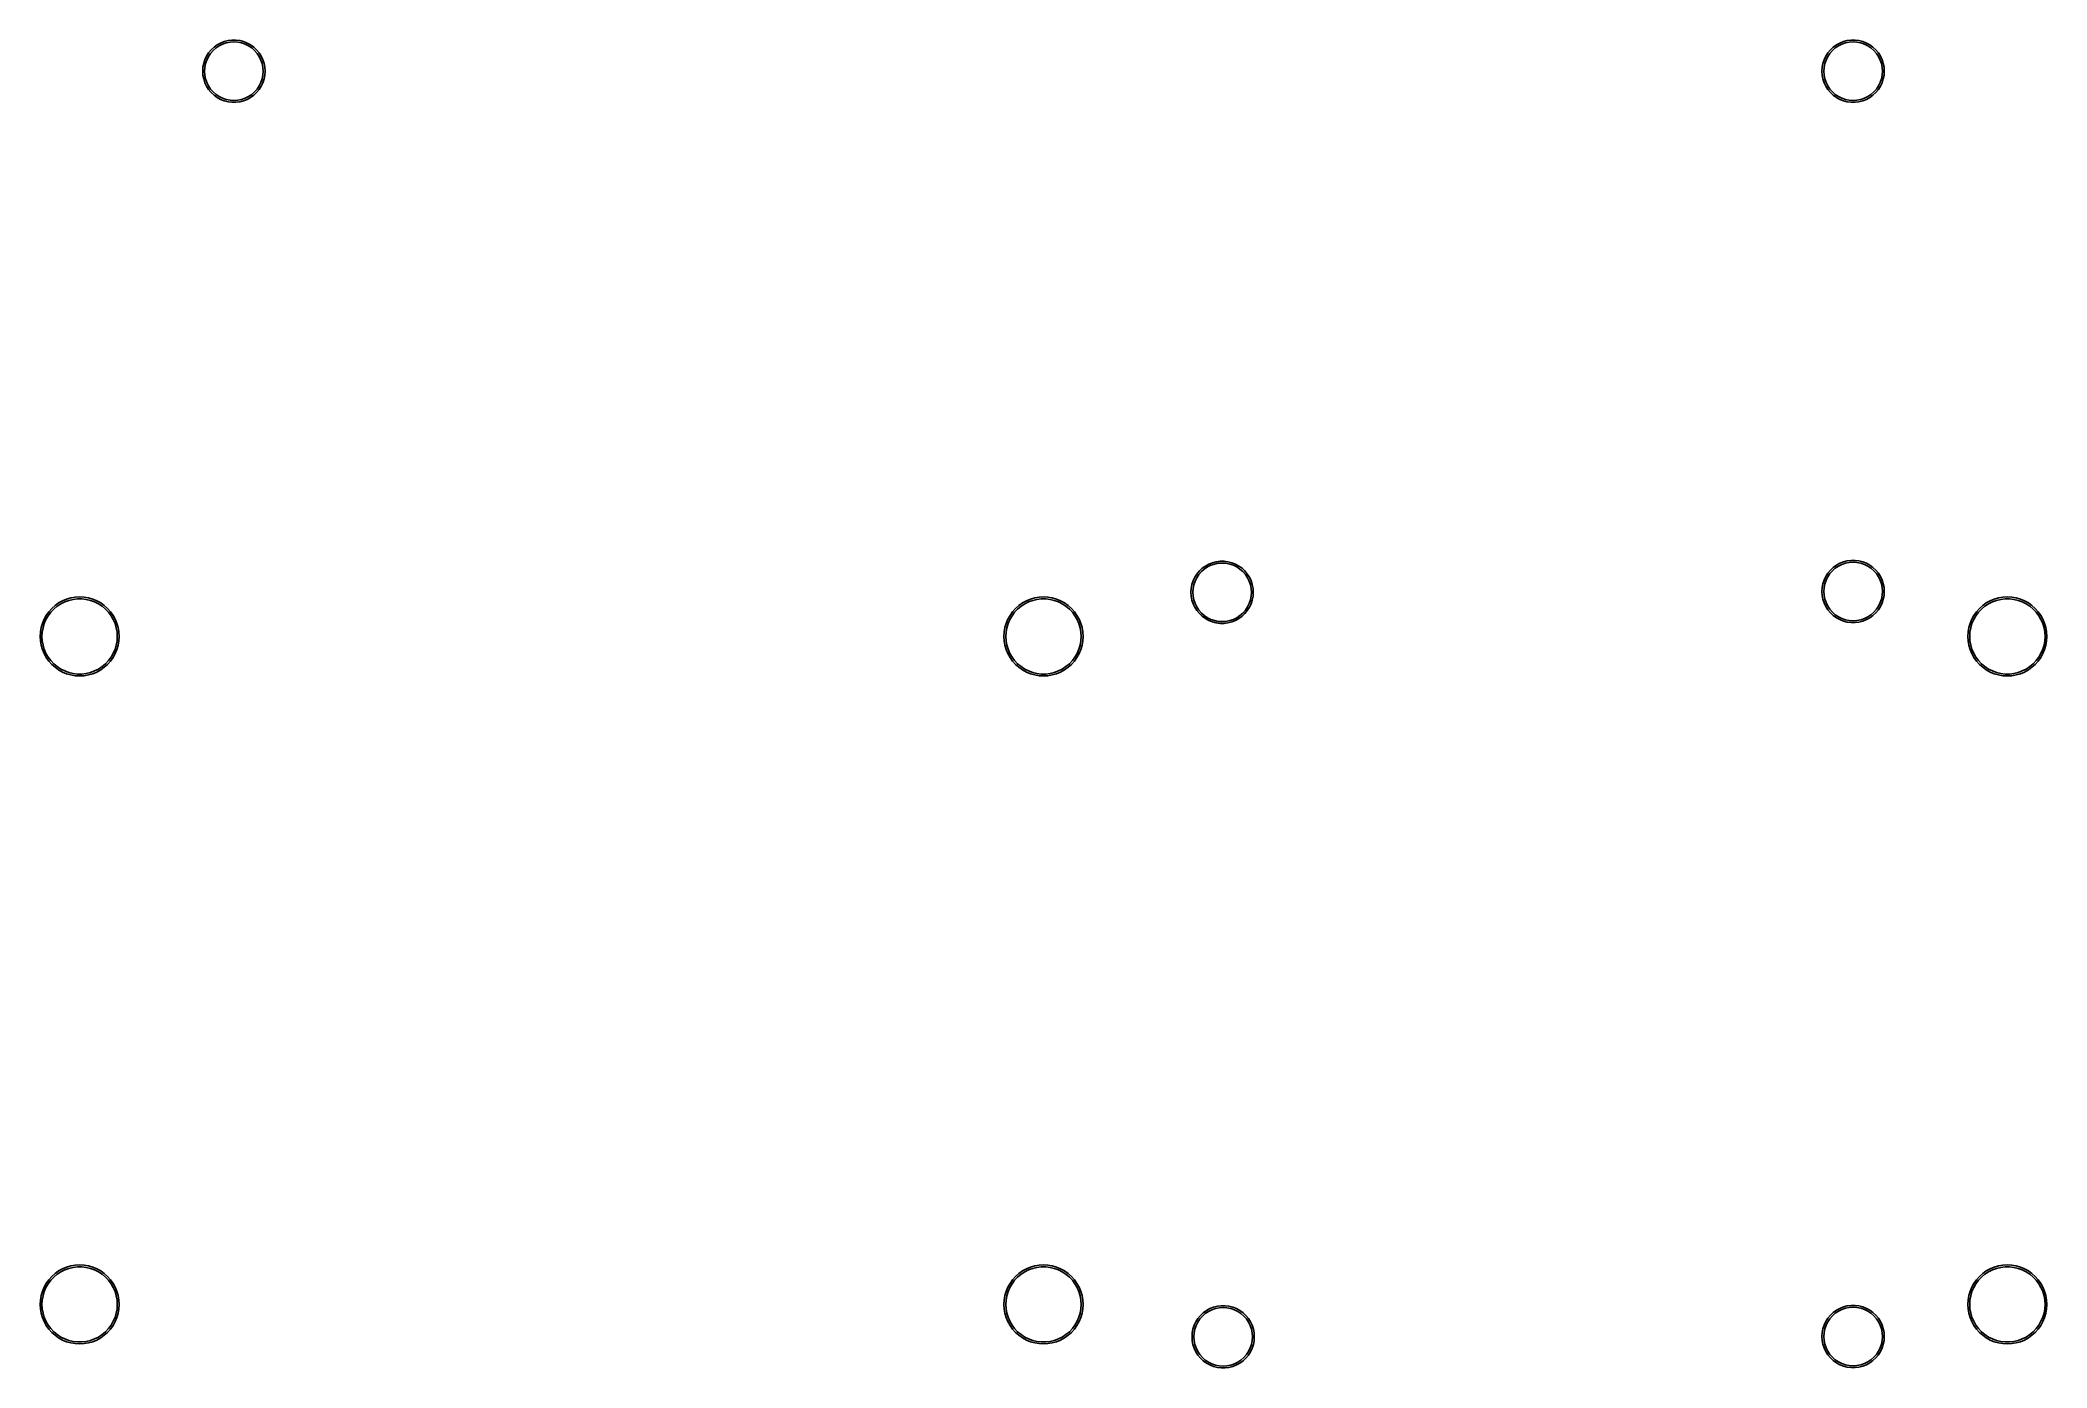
# Model space of a CAD drawing. Extents: x 1.06 to 7.21, y -4.88 to -0.81.
import ezdxf

# ---------------------------------------------------------------- set-up
doc = ezdxf.new("R2010")
doc.units = 0
doc.header["$MEASUREMENT"] = 0
doc.layers.add('BLACK', color=7, linetype='CONTINUOUS')

msp = doc.modelspace()

# ---------------------------------------------------------------- linework, layer by layer
at = {"layer": 'BLACK', "linetype": 'CONTINUOUS'}
for p, q in [((1.5648, -0.8704), (1.5699, -0.8595)), ((1.5699, -0.8595), (1.5763, -0.8494)), ((1.5758, -0.8606), (1.5706, -0.8712)), ((1.5823, -0.8509), (1.5758, -0.8606)), ((1.5763, -0.8494), (1.5839, -0.8402)), ((1.5901, -0.842), (1.5823, -0.8509)), ((1.5839, -0.8402), (1.5927, -0.8319)), ((1.5989, -0.8343), (1.5901, -0.842)), ((1.5927, -0.8319), (1.6024, -0.8249)), ((1.6087, -0.8278), (1.5989, -0.8343)), ((1.6024, -0.8249), (1.6129, -0.8191)), ((1.6192, -0.8226), (1.6087, -0.8278)), ((1.6129, -0.8191), (1.624, -0.8147)), ((1.6303, -0.8188), (1.6192, -0.8226)), ((1.624, -0.8147), (1.6357, -0.8117)), ((1.6418, -0.8165), (1.6303, -0.8188)), ((1.6357, -0.8117), (1.6475, -0.8102)), ((1.6535, -0.8158), (1.6418, -0.8165)), ((1.6475, -0.8102), (1.6595, -0.8102)), ((1.6653, -0.8165), (1.6535, -0.8158)), ((1.6595, -0.8102), (1.6714, -0.8117)), ((1.6768, -0.8188), (1.6653, -0.8165)), ((1.6714, -0.8117), (1.683, -0.8147)), ((1.6879, -0.8226), (1.6768, -0.8188)), ((1.683, -0.8147), (1.6942, -0.8191)), ((1.6984, -0.8278), (1.6879, -0.8226)), ((1.6942, -0.8191), (1.7047, -0.8249)), ((1.7082, -0.8343), (1.6984, -0.8278)), ((1.7047, -0.8249), (1.7144, -0.8319)), ((1.717, -0.842), (1.7082, -0.8343)), ((1.7144, -0.8319), (1.7231, -0.8402)), ((1.7248, -0.8509), (1.717, -0.842)), ((1.7231, -0.8402), (1.7308, -0.8494)), ((1.7313, -0.8606), (1.7248, -0.8509)), ((1.7308, -0.8494), (1.7372, -0.8595)), ((1.7365, -0.8712), (1.7313, -0.8606)), ((1.7372, -0.8595), (1.7423, -0.8704)), ((6.5254, -0.8704), (6.5305, -0.8595)), ((6.5305, -0.8595), (6.5369, -0.8494)), ((6.5364, -0.8606), (6.5312, -0.8712)), ((6.543, -0.8509), (6.5364, -0.8606)), ((6.5369, -0.8494), (6.5446, -0.8402)), ((6.5507, -0.842), (6.543, -0.8509)), ((6.5446, -0.8402), (6.5533, -0.8319)), ((6.5595, -0.8343), (6.5507, -0.842)), ((6.5533, -0.8319), (6.563, -0.8249)), ((6.5693, -0.8278), (6.5595, -0.8343)), ((6.563, -0.8249), (6.5735, -0.8191)), ((6.5798, -0.8226), (6.5693, -0.8278)), ((6.5735, -0.8191), (6.5847, -0.8147)), ((6.5909, -0.8188), (6.5798, -0.8226)), ((6.5847, -0.8147), (6.5963, -0.8117)), ((6.6025, -0.8165), (6.5909, -0.8188)), ((6.5963, -0.8117), (6.6082, -0.8102)), ((6.6142, -0.8158), (6.6025, -0.8165)), ((6.6082, -0.8102), (6.6202, -0.8102)), ((6.6259, -0.8165), (6.6142, -0.8158)), ((6.6202, -0.8102), (6.6321, -0.8117)), ((6.6374, -0.8188), (6.6259, -0.8165)), ((6.6321, -0.8117), (6.6437, -0.8147)), ((6.6485, -0.8226), (6.6374, -0.8188)), ((6.6437, -0.8147), (6.6548, -0.8191)), ((6.6591, -0.8278), (6.6485, -0.8226)), ((6.6548, -0.8191), (6.6653, -0.8249)), ((6.6688, -0.8343), (6.6591, -0.8278)), ((6.6653, -0.8249), (6.675, -0.8319)), ((6.6776, -0.842), (6.6688, -0.8343)), ((6.675, -0.8319), (6.6838, -0.8402)), ((6.6854, -0.8509), (6.6776, -0.842)), ((6.6838, -0.8402), (6.6914, -0.8494)), ((6.6919, -0.8606), (6.6854, -0.8509)), ((6.6914, -0.8494), (6.6978, -0.8595)), ((6.6971, -0.8712), (6.6919, -0.8606)), ((6.6978, -0.8595), (6.7029, -0.8704)), ((1.5581, -0.9055), (1.5588, -0.8935)), ((1.5588, -0.9175), (1.5581, -0.9055)), ((1.5588, -0.8935), (1.5611, -0.8818)), ((1.5611, -0.9293), (1.5588, -0.9175)), ((1.5611, -0.8818), (1.5648, -0.8704)), ((1.5646, -0.8938), (1.5638, -0.9055)), ((1.5638, -0.9055), (1.5646, -0.9172)), ((1.5668, -0.8823), (1.5646, -0.8938)), ((1.5646, -0.9172), (1.5668, -0.9287)), ((1.5706, -0.8712), (1.5668, -0.8823)), ((1.7402, -0.8823), (1.7365, -0.8712)), ((1.7425, -0.8938), (1.7402, -0.8823)), ((1.7402, -0.9287), (1.7425, -0.9172)), ((1.7423, -0.8704), (1.746, -0.8818)), ((1.7433, -0.9055), (1.7425, -0.8938)), ((1.7425, -0.9172), (1.7433, -0.9055)), ((1.746, -0.8818), (1.7483, -0.8935)), ((1.7483, -0.9175), (1.746, -0.9293)), ((1.7483, -0.8935), (1.749, -0.9055)), ((1.749, -0.9055), (1.7483, -0.9175)), ((6.5187, -0.9055), (6.5195, -0.8935)), ((6.5195, -0.9175), (6.5187, -0.9055)), ((6.5195, -0.8935), (6.5217, -0.8818)), ((6.5217, -0.9293), (6.5195, -0.9175)), ((6.5217, -0.8818), (6.5254, -0.8704)), ((6.5252, -0.8938), (6.5244, -0.9055)), ((6.5244, -0.9055), (6.5252, -0.9172)), ((6.5275, -0.8823), (6.5252, -0.8938)), ((6.5252, -0.9172), (6.5275, -0.9287)), ((6.5312, -0.8712), (6.5275, -0.8823)), ((6.7009, -0.8823), (6.6971, -0.8712)), ((6.7032, -0.8938), (6.7009, -0.8823)), ((6.7009, -0.9287), (6.7032, -0.9172)), ((6.7029, -0.8704), (6.7066, -0.8818)), ((6.7039, -0.9055), (6.7032, -0.8938)), ((6.7032, -0.9172), (6.7039, -0.9055)), ((6.7066, -0.8818), (6.7089, -0.8935)), ((6.7089, -0.9175), (6.7066, -0.9293)), ((6.7089, -0.8935), (6.7096, -0.9055)), ((6.7096, -0.9055), (6.7089, -0.9175)), ((1.5648, -0.9407), (1.5611, -0.9293)), ((1.5699, -0.9515), (1.5648, -0.9407)), ((1.5668, -0.9287), (1.5706, -0.9399)), ((1.5763, -0.9616), (1.5699, -0.9515)), ((1.5706, -0.9399), (1.5758, -0.9504)), ((1.5758, -0.9504), (1.5823, -0.9602)), ((1.5839, -0.9709), (1.5763, -0.9616)), ((1.5823, -0.9602), (1.5901, -0.969)), ((1.5927, -0.9791), (1.5839, -0.9709)), ((1.5901, -0.969), (1.5989, -0.9767)), ((1.6024, -0.9861), (1.5927, -0.9791)), ((1.5989, -0.9767), (1.6087, -0.9832)), ((1.6087, -0.9832), (1.6192, -0.9884)), ((1.6879, -0.9884), (1.6984, -0.9832)), ((1.6984, -0.9832), (1.7082, -0.9767)), ((1.7144, -0.9791), (1.7047, -0.9861)), ((1.7082, -0.9767), (1.717, -0.969)), ((1.7231, -0.9709), (1.7144, -0.9791)), ((1.717, -0.969), (1.7248, -0.9602)), ((1.7308, -0.9616), (1.7231, -0.9709)), ((1.7248, -0.9602), (1.7313, -0.9504)), ((1.7372, -0.9515), (1.7308, -0.9616)), ((1.7313, -0.9504), (1.7365, -0.9399)), ((1.7365, -0.9399), (1.7402, -0.9287)), ((1.7423, -0.9407), (1.7372, -0.9515)), ((1.746, -0.9293), (1.7423, -0.9407)), ((6.5254, -0.9407), (6.5217, -0.9293)), ((6.5305, -0.9515), (6.5254, -0.9407)), ((6.5275, -0.9287), (6.5312, -0.9399)), ((6.5369, -0.9616), (6.5305, -0.9515)), ((6.5312, -0.9399), (6.5364, -0.9504)), ((6.5364, -0.9504), (6.543, -0.9602)), ((6.5446, -0.9709), (6.5369, -0.9616)), ((6.543, -0.9602), (6.5507, -0.969)), ((6.5533, -0.9791), (6.5446, -0.9709)), ((6.5507, -0.969), (6.5595, -0.9767)), ((6.563, -0.9861), (6.5533, -0.9791)), ((6.5595, -0.9767), (6.5693, -0.9832)), ((6.5693, -0.9832), (6.5798, -0.9884)), ((6.6485, -0.9884), (6.6591, -0.9832)), ((6.6591, -0.9832), (6.6688, -0.9767)), ((6.675, -0.9791), (6.6653, -0.9861)), ((6.6688, -0.9767), (6.6776, -0.969)), ((6.6838, -0.9709), (6.675, -0.9791)), ((6.6776, -0.969), (6.6854, -0.9602)), ((6.6914, -0.9616), (6.6838, -0.9709)), ((6.6854, -0.9602), (6.6919, -0.9504)), ((6.6978, -0.9515), (6.6914, -0.9616)), ((6.6919, -0.9504), (6.6971, -0.9399)), ((6.6971, -0.9399), (6.7009, -0.9287)), ((6.7029, -0.9407), (6.6978, -0.9515)), ((6.7066, -0.9293), (6.7029, -0.9407)), ((1.6129, -0.9919), (1.6024, -0.9861)), ((1.624, -0.9963), (1.6129, -0.9919)), ((1.6192, -0.9884), (1.6303, -0.9922)), ((1.6357, -0.9993), (1.624, -0.9963)), ((1.6303, -0.9922), (1.6418, -0.9945)), ((1.6475, -1.0008), (1.6357, -0.9993)), ((1.6418, -0.9945), (1.6535, -0.9953)), ((1.6595, -1.0008), (1.6475, -1.0008)), ((1.6535, -0.9953), (1.6653, -0.9945)), ((1.6714, -0.9993), (1.6595, -1.0008)), ((1.6653, -0.9945), (1.6768, -0.9922)), ((1.683, -0.9963), (1.6714, -0.9993)), ((1.6768, -0.9922), (1.6879, -0.9884)), ((1.6942, -0.9919), (1.683, -0.9963)), ((1.7047, -0.9861), (1.6942, -0.9919)), ((6.5735, -0.9919), (6.563, -0.9861)), ((6.5847, -0.9963), (6.5735, -0.9919)), ((6.5798, -0.9884), (6.5909, -0.9922)), ((6.5963, -0.9993), (6.5847, -0.9963)), ((6.5909, -0.9922), (6.6025, -0.9945)), ((6.6082, -1.0008), (6.5963, -0.9993)), ((6.6025, -0.9945), (6.6142, -0.9953)), ((6.6202, -1.0008), (6.6082, -1.0008)), ((6.6142, -0.9953), (6.6259, -0.9945)), ((6.6321, -0.9993), (6.6202, -1.0008)), ((6.6259, -0.9945), (6.6374, -0.9922)), ((6.6437, -0.9963), (6.6321, -0.9993)), ((6.6374, -0.9922), (6.6485, -0.9884)), ((6.6548, -0.9919), (6.6437, -0.9963)), ((6.6653, -0.9861), (6.6548, -0.9919)), ((4.5923, -2.4674), (4.5974, -2.4566)), ((4.5974, -2.4566), (4.6039, -2.4465)), ((4.6034, -2.4577), (4.5982, -2.4682)), ((4.6099, -2.4479), (4.6034, -2.4577)), ((4.6039, -2.4465), (4.6115, -2.4372)), ((4.6176, -2.4391), (4.6099, -2.4479)), ((4.6115, -2.4372), (4.6202, -2.429)), ((4.6265, -2.4314), (4.6176, -2.4391)), ((4.6202, -2.429), (4.6299, -2.422)), ((4.6362, -2.4248), (4.6265, -2.4314)), ((4.6299, -2.422), (4.6405, -2.4162)), ((4.6468, -2.4197), (4.6362, -2.4248)), ((4.6405, -2.4162), (4.6516, -2.4118)), ((4.6579, -2.4159), (4.6468, -2.4197)), ((4.6516, -2.4118), (4.6632, -2.4088)), ((4.6694, -2.4136), (4.6579, -2.4159)), ((4.6632, -2.4088), (4.6751, -2.4073)), ((4.6811, -2.4128), (4.6694, -2.4136)), ((4.6751, -2.4073), (4.6871, -2.4073)), ((4.6928, -2.4136), (4.6811, -2.4128)), ((4.6871, -2.4073), (4.699, -2.4088)), ((4.7043, -2.4159), (4.6928, -2.4136)), ((4.699, -2.4088), (4.7106, -2.4118)), ((4.7155, -2.4197), (4.7043, -2.4159)), ((4.7106, -2.4118), (4.7218, -2.4162)), ((4.726, -2.4248), (4.7155, -2.4197)), ((4.7218, -2.4162), (4.7323, -2.422)), ((4.7357, -2.4314), (4.726, -2.4248)), ((4.7323, -2.422), (4.742, -2.429)), ((4.7446, -2.4391), (4.7357, -2.4314)), ((4.742, -2.429), (4.7507, -2.4372)), ((4.7523, -2.4479), (4.7446, -2.4391)), ((4.7507, -2.4372), (4.7583, -2.4465)), ((4.7588, -2.4577), (4.7523, -2.4479)), ((4.7583, -2.4465), (4.7648, -2.4566)), ((4.764, -2.4682), (4.7588, -2.4577)), ((4.7648, -2.4566), (4.7699, -2.4674)), ((6.5254, -2.4649), (6.5305, -2.454)), ((6.5305, -2.454), (6.5369, -2.4439)), ((6.5364, -2.4551), (6.5312, -2.4657)), ((6.543, -2.4454), (6.5364, -2.4551)), ((6.5369, -2.4439), (6.5446, -2.4346)), ((6.5507, -2.4365), (6.543, -2.4454)), ((6.5446, -2.4346), (6.5533, -2.4264)), ((6.5595, -2.4288), (6.5507, -2.4365)), ((6.5533, -2.4264), (6.563, -2.4194)), ((6.5693, -2.4223), (6.5595, -2.4288)), ((6.563, -2.4194), (6.5735, -2.4136)), ((6.5798, -2.4171), (6.5693, -2.4223)), ((6.5735, -2.4136), (6.5847, -2.4092)), ((6.5909, -2.4133), (6.5798, -2.4171)), ((6.5847, -2.4092), (6.5963, -2.4062)), ((6.6025, -2.411), (6.5909, -2.4133)), ((6.5963, -2.4062), (6.6082, -2.4047)), ((6.6142, -2.4102), (6.6025, -2.411)), ((6.6082, -2.4047), (6.6202, -2.4047)), ((6.6259, -2.411), (6.6142, -2.4102)), ((6.6202, -2.4047), (6.6321, -2.4062)), ((6.6374, -2.4133), (6.6259, -2.411)), ((6.6321, -2.4062), (6.6437, -2.4092)), ((6.6485, -2.4171), (6.6374, -2.4133)), ((6.6437, -2.4092), (6.6548, -2.4136)), ((6.6591, -2.4223), (6.6485, -2.4171)), ((6.6548, -2.4136), (6.6653, -2.4194)), ((6.6688, -2.4288), (6.6591, -2.4223)), ((6.6653, -2.4194), (6.675, -2.4264)), ((6.6776, -2.4365), (6.6688, -2.4288)), ((6.675, -2.4264), (6.6838, -2.4346)), ((6.6854, -2.4454), (6.6776, -2.4365)), ((6.6838, -2.4346), (6.6914, -2.4439)), ((6.6919, -2.4551), (6.6854, -2.4454)), ((6.6914, -2.4439), (6.6978, -2.454)), ((6.6971, -2.4657), (6.6919, -2.4551)), ((6.6978, -2.454), (6.7029, -2.4649)), ((1.1411, -2.5235), (1.1542, -2.5198)), ((1.1542, -2.5198), (1.1675, -2.5175)), ((1.1675, -2.5175), (1.1811, -2.5167)), ((1.1811, -2.5167), (1.1947, -2.5175)), ((1.1947, -2.5175), (1.208, -2.5198)), ((1.208, -2.5198), (1.2211, -2.5235)), ((4.0939, -2.5235), (4.1069, -2.5198)), ((4.1069, -2.5198), (4.1203, -2.5175)), ((4.1203, -2.5175), (4.1339, -2.5167)), ((4.1339, -2.5167), (4.1474, -2.5175)), ((4.1474, -2.5175), (4.1608, -2.5198)), ((4.1608, -2.5198), (4.1738, -2.5235)), ((4.5856, -2.5026), (4.5864, -2.4906)), ((4.5864, -2.5145), (4.5856, -2.5026)), ((4.5864, -2.4906), (4.5886, -2.4788)), ((4.5886, -2.5263), (4.5864, -2.5145)), ((4.5886, -2.4788), (4.5923, -2.4674)), ((4.5921, -2.4909), (4.5913, -2.5026)), ((4.5913, -2.5026), (4.5921, -2.5143)), ((4.5944, -2.4794), (4.5921, -2.4909)), ((4.5921, -2.5143), (4.5944, -2.5258)), ((4.5982, -2.4682), (4.5944, -2.4794)), ((4.7678, -2.4794), (4.764, -2.4682)), ((4.7701, -2.4909), (4.7678, -2.4794)), ((4.7678, -2.5258), (4.7701, -2.5143)), ((4.7699, -2.4674), (4.7736, -2.4788)), ((4.7709, -2.5026), (4.7701, -2.4909)), ((4.7701, -2.5143), (4.7709, -2.5026)), ((4.7736, -2.4788), (4.7758, -2.4906)), ((4.7758, -2.5145), (4.7736, -2.5263)), ((4.7758, -2.4906), (4.7766, -2.5026)), ((4.7766, -2.5026), (4.7758, -2.5145)), ((6.5187, -2.5), (6.5195, -2.488)), ((6.5195, -2.512), (6.5187, -2.5)), ((6.5195, -2.488), (6.5217, -2.4763)), ((6.5217, -2.5237), (6.5195, -2.512)), ((6.5217, -2.4763), (6.5254, -2.4649)), ((6.5252, -2.4883), (6.5244, -2.5)), ((6.5244, -2.5), (6.5252, -2.5117)), ((6.5275, -2.4768), (6.5252, -2.4883)), ((6.5252, -2.5117), (6.5275, -2.5232)), ((6.5312, -2.4657), (6.5275, -2.4768)), ((6.7009, -2.4768), (6.6971, -2.4657)), ((6.7032, -2.4883), (6.7009, -2.4768)), ((6.7009, -2.5232), (6.7032, -2.5117)), ((6.7029, -2.4649), (6.7066, -2.4763)), ((6.7039, -2.5), (6.7032, -2.4883)), ((6.7032, -2.5117), (6.7039, -2.5)), ((6.7066, -2.4763), (6.7089, -2.488)), ((6.7089, -2.512), (6.7066, -2.5237)), ((6.7089, -2.488), (6.7096, -2.5)), ((6.7096, -2.5), (6.7089, -2.512)), ((7.0466, -2.5235), (7.0597, -2.5198)), ((7.0597, -2.5198), (7.0731, -2.5175)), ((7.0731, -2.5175), (7.0866, -2.5167)), ((7.0866, -2.5167), (7.1002, -2.5175)), ((7.1002, -2.5175), (7.1136, -2.5198)), ((7.1136, -2.5198), (7.1266, -2.5235)), ((1.072, -2.5853), (1.0786, -2.5734)), ((1.0847, -2.5744), (1.078, -2.586)), ((1.0786, -2.5734), (1.0865, -2.5623)), ((1.0927, -2.5636), (1.0847, -2.5744)), ((1.0865, -2.5623), (1.0955, -2.5522)), ((1.1019, -2.5539), (1.0927, -2.5636)), ((1.0955, -2.5522), (1.1056, -2.5431)), ((1.1122, -2.5453), (1.1019, -2.5539)), ((1.1056, -2.5431), (1.1167, -2.5353)), ((1.1234, -2.5379), (1.1122, -2.5453)), ((1.1167, -2.5353), (1.1286, -2.5287)), ((1.1354, -2.5319), (1.1234, -2.5379)), ((1.1286, -2.5287), (1.1411, -2.5235)), ((1.148, -2.5273), (1.1354, -2.5319)), ((1.1611, -2.5242), (1.148, -2.5273)), ((1.1744, -2.5226), (1.1611, -2.5242)), ((1.1878, -2.5226), (1.1744, -2.5226)), ((1.2011, -2.5242), (1.1878, -2.5226)), ((1.2142, -2.5273), (1.2011, -2.5242)), ((1.2268, -2.5319), (1.2142, -2.5273)), ((1.2211, -2.5235), (1.2336, -2.5287)), ((1.2388, -2.5379), (1.2268, -2.5319)), ((1.2336, -2.5287), (1.2455, -2.5353)), ((1.25, -2.5453), (1.2388, -2.5379)), ((1.2455, -2.5353), (1.2566, -2.5431)), ((1.2603, -2.5539), (1.25, -2.5453)), ((1.2566, -2.5431), (1.2667, -2.5522)), ((1.2695, -2.5636), (1.2603, -2.5539)), ((1.2667, -2.5522), (1.2758, -2.5623)), ((1.2775, -2.5744), (1.2695, -2.5636)), ((1.2758, -2.5623), (1.2836, -2.5734)), ((1.2842, -2.586), (1.2775, -2.5744)), ((1.2836, -2.5734), (1.2902, -2.5853)), ((4.0248, -2.5853), (4.0314, -2.5734)), ((4.0375, -2.5744), (4.0308, -2.586)), ((4.0314, -2.5734), (4.0392, -2.5623)), ((4.0455, -2.5636), (4.0375, -2.5744)), ((4.0392, -2.5623), (4.0483, -2.5522)), ((4.0547, -2.5539), (4.0455, -2.5636)), ((4.0483, -2.5522), (4.0584, -2.5431)), ((4.065, -2.5453), (4.0547, -2.5539)), ((4.0584, -2.5431), (4.0694, -2.5353)), ((4.0762, -2.5379), (4.065, -2.5453)), ((4.0694, -2.5353), (4.0813, -2.5287)), ((4.0882, -2.5319), (4.0762, -2.5379)), ((4.0813, -2.5287), (4.0939, -2.5235)), ((4.1008, -2.5273), (4.0882, -2.5319)), ((4.1138, -2.5242), (4.1008, -2.5273)), ((4.1272, -2.5226), (4.1138, -2.5242)), ((4.1406, -2.5226), (4.1272, -2.5226)), ((4.1539, -2.5242), (4.1406, -2.5226)), ((4.1669, -2.5273), (4.1539, -2.5242)), ((4.1795, -2.5319), (4.1669, -2.5273)), ((4.1738, -2.5235), (4.1864, -2.5287)), ((4.1915, -2.5379), (4.1795, -2.5319)), ((4.1864, -2.5287), (4.1983, -2.5353)), ((4.2027, -2.5453), (4.1915, -2.5379)), ((4.1983, -2.5353), (4.2093, -2.5431)), ((4.213, -2.5539), (4.2027, -2.5453)), ((4.2093, -2.5431), (4.2195, -2.5522)), ((4.2222, -2.5636), (4.213, -2.5539)), ((4.2195, -2.5522), (4.2285, -2.5623)), ((4.2302, -2.5744), (4.2222, -2.5636)), ((4.2285, -2.5623), (4.2364, -2.5734)), ((4.2369, -2.586), (4.2302, -2.5744)), ((4.2364, -2.5734), (4.2429, -2.5853)), ((4.5923, -2.5377), (4.5886, -2.5263)), ((4.5974, -2.5486), (4.5923, -2.5377)), ((4.5944, -2.5258), (4.5982, -2.5369)), ((4.6039, -2.5587), (4.5974, -2.5486)), ((4.5982, -2.5369), (4.6034, -2.5475)), ((4.6034, -2.5475), (4.6099, -2.5572)), ((4.6115, -2.5679), (4.6039, -2.5587)), ((4.6099, -2.5572), (4.6176, -2.5661)), ((4.6202, -2.5761), (4.6115, -2.5679)), ((4.6176, -2.5661), (4.6265, -2.5738)), ((4.6299, -2.5832), (4.6202, -2.5761)), ((4.6265, -2.5738), (4.6362, -2.5803)), ((4.6362, -2.5803), (4.6468, -2.5855)), ((4.7155, -2.5855), (4.726, -2.5803)), ((4.726, -2.5803), (4.7357, -2.5738)), ((4.742, -2.5761), (4.7323, -2.5832)), ((4.7357, -2.5738), (4.7446, -2.5661)), ((4.7507, -2.5679), (4.742, -2.5761)), ((4.7446, -2.5661), (4.7523, -2.5572)), ((4.7583, -2.5587), (4.7507, -2.5679)), ((4.7523, -2.5572), (4.7588, -2.5475)), ((4.7648, -2.5486), (4.7583, -2.5587)), ((4.7588, -2.5475), (4.764, -2.5369)), ((4.764, -2.5369), (4.7678, -2.5258)), ((4.7699, -2.5377), (4.7648, -2.5486)), ((4.7736, -2.5263), (4.7699, -2.5377)), ((6.5254, -2.5351), (6.5217, -2.5237)), ((6.5305, -2.546), (6.5254, -2.5351)), ((6.5275, -2.5232), (6.5312, -2.5343)), ((6.5369, -2.5561), (6.5305, -2.546)), ((6.5312, -2.5343), (6.5364, -2.5449)), ((6.5364, -2.5449), (6.543, -2.5546)), ((6.5446, -2.5654), (6.5369, -2.5561)), ((6.543, -2.5546), (6.5507, -2.5635)), ((6.5533, -2.5736), (6.5446, -2.5654)), ((6.5507, -2.5635), (6.5595, -2.5712)), ((6.563, -2.5806), (6.5533, -2.5736)), ((6.5595, -2.5712), (6.5693, -2.5777)), ((6.5735, -2.5864), (6.563, -2.5806)), ((6.5693, -2.5777), (6.5798, -2.5829)), ((6.6485, -2.5829), (6.6591, -2.5777)), ((6.6653, -2.5806), (6.6548, -2.5864)), ((6.6591, -2.5777), (6.6688, -2.5712)), ((6.675, -2.5736), (6.6653, -2.5806)), ((6.6688, -2.5712), (6.6776, -2.5635)), ((6.6838, -2.5654), (6.675, -2.5736)), ((6.6776, -2.5635), (6.6854, -2.5546)), ((6.6914, -2.5561), (6.6838, -2.5654)), ((6.6854, -2.5546), (6.6919, -2.5449)), ((6.6978, -2.546), (6.6914, -2.5561)), ((6.6919, -2.5449), (6.6971, -2.5343)), ((6.6971, -2.5343), (6.7009, -2.5232)), ((6.7029, -2.5351), (6.6978, -2.546)), ((6.7066, -2.5237), (6.7029, -2.5351)), ((6.9775, -2.5853), (6.9841, -2.5734)), ((6.9902, -2.5744), (6.9835, -2.586)), ((6.9841, -2.5734), (6.992, -2.5623)), ((6.9982, -2.5636), (6.9902, -2.5744)), ((6.992, -2.5623), (7.001, -2.5522)), ((7.0075, -2.5539), (6.9982, -2.5636)), ((7.001, -2.5522), (7.0111, -2.5431)), ((7.0177, -2.5453), (7.0075, -2.5539)), ((7.0111, -2.5431), (7.0222, -2.5353)), ((7.0289, -2.5379), (7.0177, -2.5453)), ((7.0222, -2.5353), (7.0341, -2.5287)), ((7.0409, -2.5319), (7.0289, -2.5379)), ((7.0341, -2.5287), (7.0466, -2.5235)), ((7.0535, -2.5273), (7.0409, -2.5319)), ((7.0666, -2.5242), (7.0535, -2.5273)), ((7.0799, -2.5226), (7.0666, -2.5242)), ((7.0933, -2.5226), (7.0799, -2.5226)), ((7.1066, -2.5242), (7.0933, -2.5226)), ((7.1197, -2.5273), (7.1066, -2.5242)), ((7.1323, -2.5319), (7.1197, -2.5273)), ((7.1266, -2.5235), (7.1391, -2.5287)), ((7.1443, -2.5379), (7.1323, -2.5319)), ((7.1391, -2.5287), (7.151, -2.5353)), ((7.1555, -2.5453), (7.1443, -2.5379)), ((7.151, -2.5353), (7.1621, -2.5431)), ((7.1658, -2.5539), (7.1555, -2.5453)), ((7.1621, -2.5431), (7.1722, -2.5522)), ((7.175, -2.5636), (7.1658, -2.5539)), ((7.1722, -2.5522), (7.1813, -2.5623)), ((7.183, -2.5744), (7.175, -2.5636)), ((7.1813, -2.5623), (7.1891, -2.5734)), ((7.1897, -2.586), (7.183, -2.5744)), ((7.1891, -2.5734), (7.1957, -2.5853)), ((1.06, -2.6378), (1.0608, -2.6242)), ((1.0608, -2.6514), (1.06, -2.6378)), ((1.0608, -2.6242), (1.0631, -2.6109)), ((1.0631, -2.6109), (1.0668, -2.5978)), ((1.0665, -2.6244), (1.0657, -2.6378)), ((1.0657, -2.6378), (1.0665, -2.6512)), ((1.0689, -2.6112), (1.0665, -2.6244)), ((1.0668, -2.5978), (1.072, -2.5853)), ((1.0727, -2.5983), (1.0689, -2.6112)), ((1.078, -2.586), (1.0727, -2.5983)), ((1.2895, -2.5983), (1.2842, -2.586)), ((1.2933, -2.6112), (1.2895, -2.5983)), ((1.2902, -2.5853), (1.2954, -2.5978)), ((1.2957, -2.6244), (1.2933, -2.6112)), ((1.2954, -2.5978), (1.2991, -2.6109)), ((1.2965, -2.6378), (1.2957, -2.6244)), ((1.2957, -2.6512), (1.2965, -2.6378)), ((1.2991, -2.6109), (1.3014, -2.6242)), ((1.3014, -2.6242), (1.3022, -2.6378)), ((1.3022, -2.6378), (1.3014, -2.6514)), ((4.0128, -2.6378), (4.0136, -2.6242)), ((4.0136, -2.6514), (4.0128, -2.6378)), ((4.0136, -2.6242), (4.0158, -2.6109)), ((4.0158, -2.6109), (4.0196, -2.5978)), ((4.0193, -2.6244), (4.0185, -2.6378)), ((4.0185, -2.6378), (4.0193, -2.6512)), ((4.0216, -2.6112), (4.0193, -2.6244)), ((4.0196, -2.5978), (4.0248, -2.5853)), ((4.0255, -2.5983), (4.0216, -2.6112)), ((4.0308, -2.586), (4.0255, -2.5983)), ((4.2423, -2.5983), (4.2369, -2.586)), ((4.2461, -2.6112), (4.2423, -2.5983)), ((4.2429, -2.5853), (4.2481, -2.5978)), ((4.2484, -2.6244), (4.2461, -2.6112)), ((4.2481, -2.5978), (4.2519, -2.6109)), ((4.2492, -2.6378), (4.2484, -2.6244)), ((4.2484, -2.6512), (4.2492, -2.6378)), ((4.2519, -2.6109), (4.2542, -2.6242)), ((4.2542, -2.6242), (4.2549, -2.6378)), ((4.2549, -2.6378), (4.2542, -2.6514)), ((4.6405, -2.589), (4.6299, -2.5832)), ((4.6516, -2.5934), (4.6405, -2.589)), ((4.6468, -2.5855), (4.6579, -2.5893)), ((4.6632, -2.5964), (4.6516, -2.5934)), ((4.6579, -2.5893), (4.6694, -2.5916)), ((4.6751, -2.5979), (4.6632, -2.5964)), ((4.6694, -2.5916), (4.6811, -2.5923)), ((4.6871, -2.5979), (4.6751, -2.5979)), ((4.6811, -2.5923), (4.6928, -2.5916)), ((4.699, -2.5964), (4.6871, -2.5979)), ((4.6928, -2.5916), (4.7043, -2.5893)), ((4.7106, -2.5934), (4.699, -2.5964)), ((4.7043, -2.5893), (4.7155, -2.5855)), ((4.7218, -2.589), (4.7106, -2.5934)), ((4.7323, -2.5832), (4.7218, -2.589)), ((6.5847, -2.5908), (6.5735, -2.5864)), ((6.5798, -2.5829), (6.5909, -2.5867)), ((6.5963, -2.5938), (6.5847, -2.5908)), ((6.5909, -2.5867), (6.6025, -2.589)), ((6.6082, -2.5953), (6.5963, -2.5938)), ((6.6025, -2.589), (6.6142, -2.5898)), ((6.6202, -2.5953), (6.6082, -2.5953)), ((6.6142, -2.5898), (6.6259, -2.589)), ((6.6321, -2.5938), (6.6202, -2.5953)), ((6.6259, -2.589), (6.6374, -2.5867)), ((6.6437, -2.5908), (6.6321, -2.5938)), ((6.6374, -2.5867), (6.6485, -2.5829)), ((6.6548, -2.5864), (6.6437, -2.5908)), ((6.9656, -2.6378), (6.9663, -2.6242)), ((6.9663, -2.6514), (6.9656, -2.6378)), ((6.9663, -2.6242), (6.9686, -2.6109)), ((6.9686, -2.6109), (6.9723, -2.5978)), ((6.972, -2.6244), (6.9713, -2.6378)), ((6.9713, -2.6378), (6.972, -2.6512)), ((6.9744, -2.6112), (6.972, -2.6244)), ((6.9723, -2.5978), (6.9775, -2.5853)), ((6.9782, -2.5983), (6.9744, -2.6112)), ((6.9835, -2.586), (6.9782, -2.5983)), ((7.195, -2.5983), (7.1897, -2.586)), ((7.1989, -2.6112), (7.195, -2.5983)), ((7.1957, -2.5853), (7.2009, -2.5978)), ((7.2012, -2.6244), (7.1989, -2.6112)), ((7.2009, -2.5978), (7.2046, -2.6109)), ((7.202, -2.6378), (7.2012, -2.6244)), ((7.2012, -2.6512), (7.202, -2.6378)), ((7.2046, -2.6109), (7.2069, -2.6242)), ((7.2069, -2.6242), (7.2077, -2.6378)), ((7.2077, -2.6378), (7.2069, -2.6514)), ((1.0631, -2.6647), (1.0608, -2.6514)), ((1.0668, -2.6778), (1.0631, -2.6647)), ((1.0665, -2.6512), (1.0689, -2.6644)), ((1.072, -2.6903), (1.0668, -2.6778)), ((1.0689, -2.6644), (1.0727, -2.6772)), ((1.0786, -2.7022), (1.072, -2.6903)), ((1.0727, -2.6772), (1.078, -2.6896)), ((1.078, -2.6896), (1.0847, -2.7012)), ((1.0865, -2.7133), (1.0786, -2.7022)), ((1.0847, -2.7012), (1.0927, -2.7119)), ((1.2695, -2.7119), (1.2775, -2.7012)), ((1.2836, -2.7022), (1.2758, -2.7133)), ((1.2775, -2.7012), (1.2842, -2.6896)), ((1.2902, -2.6903), (1.2836, -2.7022)), ((1.2842, -2.6896), (1.2895, -2.6772)), ((1.2895, -2.6772), (1.2933, -2.6644)), ((1.2954, -2.6778), (1.2902, -2.6903)), ((1.2933, -2.6644), (1.2957, -2.6512)), ((1.2991, -2.6647), (1.2954, -2.6778)), ((1.3014, -2.6514), (1.2991, -2.6647)), ((4.0158, -2.6647), (4.0136, -2.6514)), ((4.0196, -2.6778), (4.0158, -2.6647)), ((4.0193, -2.6512), (4.0216, -2.6644)), ((4.0248, -2.6903), (4.0196, -2.6778)), ((4.0216, -2.6644), (4.0255, -2.6772)), ((4.0314, -2.7022), (4.0248, -2.6903)), ((4.0255, -2.6772), (4.0308, -2.6896)), ((4.0308, -2.6896), (4.0375, -2.7012)), ((4.0392, -2.7133), (4.0314, -2.7022)), ((4.0375, -2.7012), (4.0455, -2.7119)), ((4.2222, -2.7119), (4.2302, -2.7012)), ((4.2364, -2.7022), (4.2285, -2.7133)), ((4.2302, -2.7012), (4.2369, -2.6896)), ((4.2429, -2.6903), (4.2364, -2.7022)), ((4.2369, -2.6896), (4.2423, -2.6772)), ((4.2423, -2.6772), (4.2461, -2.6644)), ((4.2481, -2.6778), (4.2429, -2.6903)), ((4.2461, -2.6644), (4.2484, -2.6512)), ((4.2519, -2.6647), (4.2481, -2.6778)), ((4.2542, -2.6514), (4.2519, -2.6647)), ((6.9686, -2.6647), (6.9663, -2.6514)), ((6.9723, -2.6778), (6.9686, -2.6647)), ((6.972, -2.6512), (6.9744, -2.6644)), ((6.9775, -2.6903), (6.9723, -2.6778)), ((6.9744, -2.6644), (6.9782, -2.6772)), ((6.9841, -2.7022), (6.9775, -2.6903)), ((6.9782, -2.6772), (6.9835, -2.6896)), ((6.9835, -2.6896), (6.9902, -2.7012)), ((6.992, -2.7133), (6.9841, -2.7022)), ((6.9902, -2.7012), (6.9982, -2.7119)), ((7.175, -2.7119), (7.183, -2.7012)), ((7.1891, -2.7022), (7.1813, -2.7133)), ((7.183, -2.7012), (7.1897, -2.6896)), ((7.1957, -2.6903), (7.1891, -2.7022)), ((7.1897, -2.6896), (7.195, -2.6772)), ((7.195, -2.6772), (7.1989, -2.6644)), ((7.2009, -2.6778), (7.1957, -2.6903)), ((7.1989, -2.6644), (7.2012, -2.6512)), ((7.2046, -2.6647), (7.2009, -2.6778)), ((7.2069, -2.6514), (7.2046, -2.6647)), ((1.0955, -2.7234), (1.0865, -2.7133)), ((1.0927, -2.7119), (1.1019, -2.7217)), ((1.1056, -2.7324), (1.0955, -2.7234)), ((1.1019, -2.7217), (1.1122, -2.7303)), ((1.1167, -2.7403), (1.1056, -2.7324)), ((1.1122, -2.7303), (1.1234, -2.7377)), ((1.1286, -2.7469), (1.1167, -2.7403)), ((1.1234, -2.7377), (1.1354, -2.7437)), ((1.1411, -2.7521), (1.1286, -2.7469)), ((1.1354, -2.7437), (1.148, -2.7483)), ((1.1542, -2.7558), (1.1411, -2.7521)), ((1.148, -2.7483), (1.1611, -2.7514)), ((1.1675, -2.7581), (1.1542, -2.7558)), ((1.1611, -2.7514), (1.1744, -2.753)), ((1.1811, -2.7589), (1.1675, -2.7581)), ((1.1744, -2.753), (1.1878, -2.753)), ((1.1947, -2.7581), (1.1811, -2.7589)), ((1.1878, -2.753), (1.2011, -2.7514)), ((1.208, -2.7558), (1.1947, -2.7581)), ((1.2011, -2.7514), (1.2142, -2.7483)), ((1.2211, -2.7521), (1.208, -2.7558)), ((1.2142, -2.7483), (1.2268, -2.7437)), ((1.2336, -2.7469), (1.2211, -2.7521)), ((1.2268, -2.7437), (1.2388, -2.7377)), ((1.2455, -2.7403), (1.2336, -2.7469)), ((1.2388, -2.7377), (1.25, -2.7303)), ((1.2566, -2.7324), (1.2455, -2.7403)), ((1.25, -2.7303), (1.2603, -2.7217)), ((1.2667, -2.7234), (1.2566, -2.7324)), ((1.2603, -2.7217), (1.2695, -2.7119)), ((1.2758, -2.7133), (1.2667, -2.7234)), ((4.0483, -2.7234), (4.0392, -2.7133)), ((4.0455, -2.7119), (4.0547, -2.7217)), ((4.0584, -2.7324), (4.0483, -2.7234)), ((4.0547, -2.7217), (4.065, -2.7303)), ((4.0694, -2.7403), (4.0584, -2.7324)), ((4.065, -2.7303), (4.0762, -2.7377)), ((4.0813, -2.7469), (4.0694, -2.7403)), ((4.0762, -2.7377), (4.0882, -2.7437)), ((4.0939, -2.7521), (4.0813, -2.7469)), ((4.0882, -2.7437), (4.1008, -2.7483)), ((4.1069, -2.7558), (4.0939, -2.7521)), ((4.1008, -2.7483), (4.1138, -2.7514)), ((4.1203, -2.7581), (4.1069, -2.7558)), ((4.1138, -2.7514), (4.1272, -2.753)), ((4.1339, -2.7589), (4.1203, -2.7581)), ((4.1272, -2.753), (4.1406, -2.753)), ((4.1474, -2.7581), (4.1339, -2.7589)), ((4.1406, -2.753), (4.1539, -2.7514)), ((4.1608, -2.7558), (4.1474, -2.7581)), ((4.1539, -2.7514), (4.1669, -2.7483)), ((4.1738, -2.7521), (4.1608, -2.7558)), ((4.1669, -2.7483), (4.1795, -2.7437)), ((4.1864, -2.7469), (4.1738, -2.7521)), ((4.1795, -2.7437), (4.1915, -2.7377)), ((4.1983, -2.7403), (4.1864, -2.7469)), ((4.1915, -2.7377), (4.2027, -2.7303)), ((4.2093, -2.7324), (4.1983, -2.7403)), ((4.2027, -2.7303), (4.213, -2.7217)), ((4.2195, -2.7234), (4.2093, -2.7324)), ((4.213, -2.7217), (4.2222, -2.7119)), ((4.2285, -2.7133), (4.2195, -2.7234)), ((7.001, -2.7234), (6.992, -2.7133)), ((6.9982, -2.7119), (7.0075, -2.7217)), ((7.0111, -2.7324), (7.001, -2.7234)), ((7.0075, -2.7217), (7.0177, -2.7303)), ((7.0222, -2.7403), (7.0111, -2.7324)), ((7.0177, -2.7303), (7.0289, -2.7377)), ((7.0341, -2.7469), (7.0222, -2.7403)), ((7.0289, -2.7377), (7.0409, -2.7437)), ((7.0466, -2.7521), (7.0341, -2.7469)), ((7.0409, -2.7437), (7.0535, -2.7483)), ((7.0597, -2.7558), (7.0466, -2.7521)), ((7.0535, -2.7483), (7.0666, -2.7514)), ((7.0731, -2.7581), (7.0597, -2.7558)), ((7.0666, -2.7514), (7.0799, -2.753)), ((7.0866, -2.7589), (7.0731, -2.7581)), ((7.0799, -2.753), (7.0933, -2.753)), ((7.1002, -2.7581), (7.0866, -2.7589)), ((7.0933, -2.753), (7.1066, -2.7514)), ((7.1136, -2.7558), (7.1002, -2.7581)), ((7.1066, -2.7514), (7.1197, -2.7483)), ((7.1266, -2.7521), (7.1136, -2.7558)), ((7.1197, -2.7483), (7.1323, -2.7437)), ((7.1391, -2.7469), (7.1266, -2.7521)), ((7.1323, -2.7437), (7.1443, -2.7377)), ((7.151, -2.7403), (7.1391, -2.7469)), ((7.1443, -2.7377), (7.1555, -2.7303)), ((7.1621, -2.7324), (7.151, -2.7403)), ((7.1555, -2.7303), (7.1658, -2.7217)), ((7.1722, -2.7234), (7.1621, -2.7324)), ((7.1658, -2.7217), (7.175, -2.7119)), ((7.1813, -2.7133), (7.1722, -2.7234)), ((1.0786, -4.6206), (1.0865, -4.6096)), ((1.0865, -4.6096), (1.0955, -4.5994)), ((1.1019, -4.6011), (1.0927, -4.6109)), ((1.0955, -4.5994), (1.1056, -4.5904)), ((1.1122, -4.5925), (1.1019, -4.6011)), ((1.1056, -4.5904), (1.1167, -4.5825)), ((1.1234, -4.5851), (1.1122, -4.5925)), ((1.1167, -4.5825), (1.1286, -4.576)), ((1.1354, -4.5791), (1.1234, -4.5851)), ((1.1286, -4.576), (1.1411, -4.5708)), ((1.148, -4.5745), (1.1354, -4.5791)), ((1.1411, -4.5708), (1.1542, -4.567)), ((1.1611, -4.5714), (1.148, -4.5745)), ((1.1542, -4.567), (1.1675, -4.5647)), ((1.1744, -4.5699), (1.1611, -4.5714)), ((1.1675, -4.5647), (1.1811, -4.564)), ((1.1878, -4.5699), (1.1744, -4.5699)), ((1.1811, -4.564), (1.1947, -4.5647)), ((1.2011, -4.5714), (1.1878, -4.5699)), ((1.1947, -4.5647), (1.208, -4.567)), ((1.2142, -4.5745), (1.2011, -4.5714)), ((1.208, -4.567), (1.2211, -4.5708)), ((1.2268, -4.5791), (1.2142, -4.5745)), ((1.2211, -4.5708), (1.2336, -4.576)), ((1.2388, -4.5851), (1.2268, -4.5791)), ((1.2336, -4.576), (1.2455, -4.5825)), ((1.25, -4.5925), (1.2388, -4.5851)), ((1.2455, -4.5825), (1.2566, -4.5904)), ((1.2603, -4.6011), (1.25, -4.5925)), ((1.2566, -4.5904), (1.2667, -4.5994)), ((1.2695, -4.6109), (1.2603, -4.6011)), ((1.2667, -4.5994), (1.2758, -4.6096)), ((1.2758, -4.6096), (1.2836, -4.6206)), ((4.0314, -4.6206), (4.0392, -4.6096)), ((4.0392, -4.6096), (4.0483, -4.5994)), ((4.0547, -4.6011), (4.0455, -4.6109)), ((4.0483, -4.5994), (4.0584, -4.5904)), ((4.065, -4.5925), (4.0547, -4.6011)), ((4.0584, -4.5904), (4.0694, -4.5825)), ((4.0762, -4.5851), (4.065, -4.5925)), ((4.0694, -4.5825), (4.0813, -4.576)), ((4.0882, -4.5791), (4.0762, -4.5851)), ((4.0813, -4.576), (4.0939, -4.5708)), ((4.1008, -4.5745), (4.0882, -4.5791)), ((4.0939, -4.5708), (4.1069, -4.567)), ((4.1138, -4.5714), (4.1008, -4.5745)), ((4.1069, -4.567), (4.1203, -4.5647)), ((4.1272, -4.5699), (4.1138, -4.5714)), ((4.1203, -4.5647), (4.1339, -4.564)), ((4.1406, -4.5699), (4.1272, -4.5699)), ((4.1339, -4.564), (4.1474, -4.5647)), ((4.1539, -4.5714), (4.1406, -4.5699)), ((4.1474, -4.5647), (4.1608, -4.567)), ((4.1669, -4.5745), (4.1539, -4.5714)), ((4.1608, -4.567), (4.1738, -4.5708)), ((4.1795, -4.5791), (4.1669, -4.5745)), ((4.1738, -4.5708), (4.1864, -4.576)), ((4.1915, -4.5851), (4.1795, -4.5791)), ((4.1864, -4.576), (4.1983, -4.5825)), ((4.2027, -4.5925), (4.1915, -4.5851)), ((4.1983, -4.5825), (4.2093, -4.5904)), ((4.213, -4.6011), (4.2027, -4.5925)), ((4.2093, -4.5904), (4.2195, -4.5994)), ((4.2222, -4.6109), (4.213, -4.6011)), ((4.2195, -4.5994), (4.2285, -4.6096)), ((4.2285, -4.6096), (4.2364, -4.6206)), ((6.9841, -4.6206), (6.992, -4.6096)), ((6.992, -4.6096), (7.001, -4.5994)), ((7.0075, -4.6011), (6.9982, -4.6109)), ((7.001, -4.5994), (7.0111, -4.5904)), ((7.0177, -4.5925), (7.0075, -4.6011)), ((7.0111, -4.5904), (7.0222, -4.5825)), ((7.0289, -4.5851), (7.0177, -4.5925)), ((7.0222, -4.5825), (7.0341, -4.576)), ((7.0409, -4.5791), (7.0289, -4.5851)), ((7.0341, -4.576), (7.0466, -4.5708)), ((7.0535, -4.5745), (7.0409, -4.5791)), ((7.0466, -4.5708), (7.0597, -4.567)), ((7.0666, -4.5714), (7.0535, -4.5745)), ((7.0597, -4.567), (7.0731, -4.5647)), ((7.0799, -4.5699), (7.0666, -4.5714)), ((7.0731, -4.5647), (7.0866, -4.564)), ((7.0933, -4.5699), (7.0799, -4.5699)), ((7.0866, -4.564), (7.1002, -4.5647)), ((7.1066, -4.5714), (7.0933, -4.5699)), ((7.1002, -4.5647), (7.1136, -4.567)), ((7.1197, -4.5745), (7.1066, -4.5714)), ((7.1136, -4.567), (7.1266, -4.5708)), ((7.1323, -4.5791), (7.1197, -4.5745)), ((7.1266, -4.5708), (7.1391, -4.576)), ((7.1443, -4.5851), (7.1323, -4.5791)), ((7.1391, -4.576), (7.151, -4.5825)), ((7.1555, -4.5925), (7.1443, -4.5851)), ((7.151, -4.5825), (7.1621, -4.5904)), ((7.1658, -4.6011), (7.1555, -4.5925)), ((7.1621, -4.5904), (7.1722, -4.5994)), ((7.175, -4.6109), (7.1658, -4.6011)), ((7.1722, -4.5994), (7.1813, -4.6096)), ((7.1813, -4.6096), (7.1891, -4.6206)), ((1.06, -4.685), (1.0608, -4.6715)), ((1.0608, -4.6715), (1.0631, -4.6581)), ((1.0631, -4.6581), (1.0668, -4.6451)), ((1.0665, -4.6716), (1.0657, -4.685)), ((1.0689, -4.6584), (1.0665, -4.6716)), ((1.0668, -4.6451), (1.072, -4.6325)), ((1.0727, -4.6456), (1.0689, -4.6584)), ((1.072, -4.6325), (1.0786, -4.6206)), ((1.078, -4.6333), (1.0727, -4.6456)), ((1.0847, -4.6217), (1.078, -4.6333)), ((1.0927, -4.6109), (1.0847, -4.6217)), ((1.2775, -4.6217), (1.2695, -4.6109)), ((1.2842, -4.6333), (1.2775, -4.6217)), ((1.2836, -4.6206), (1.2902, -4.6325)), ((1.2895, -4.6456), (1.2842, -4.6333)), ((1.2933, -4.6584), (1.2895, -4.6456)), ((1.2902, -4.6325), (1.2954, -4.6451)), ((1.2957, -4.6716), (1.2933, -4.6584)), ((1.2954, -4.6451), (1.2991, -4.6581)), ((1.2965, -4.685), (1.2957, -4.6716)), ((1.2991, -4.6581), (1.3014, -4.6715)), ((1.3014, -4.6715), (1.3022, -4.685)), ((4.0128, -4.685), (4.0136, -4.6715)), ((4.0136, -4.6715), (4.0158, -4.6581)), ((4.0158, -4.6581), (4.0196, -4.6451)), ((4.0193, -4.6716), (4.0185, -4.685)), ((4.0216, -4.6584), (4.0193, -4.6716)), ((4.0196, -4.6451), (4.0248, -4.6325)), ((4.0255, -4.6456), (4.0216, -4.6584)), ((4.0248, -4.6325), (4.0314, -4.6206)), ((4.0308, -4.6333), (4.0255, -4.6456)), ((4.0375, -4.6217), (4.0308, -4.6333)), ((4.0455, -4.6109), (4.0375, -4.6217)), ((4.2302, -4.6217), (4.2222, -4.6109)), ((4.2369, -4.6333), (4.2302, -4.6217)), ((4.2364, -4.6206), (4.2429, -4.6325)), ((4.2423, -4.6456), (4.2369, -4.6333)), ((4.2461, -4.6584), (4.2423, -4.6456)), ((4.2429, -4.6325), (4.2481, -4.6451)), ((4.2484, -4.6716), (4.2461, -4.6584)), ((4.2481, -4.6451), (4.2519, -4.6581)), ((4.2492, -4.685), (4.2484, -4.6716)), ((4.2519, -4.6581), (4.2542, -4.6715)), ((4.2542, -4.6715), (4.2549, -4.685)), ((6.9656, -4.685), (6.9663, -4.6715)), ((6.9663, -4.6715), (6.9686, -4.6581)), ((6.9686, -4.6581), (6.9723, -4.6451)), ((6.972, -4.6716), (6.9713, -4.685)), ((6.9744, -4.6584), (6.972, -4.6716)), ((6.9723, -4.6451), (6.9775, -4.6325)), ((6.9782, -4.6456), (6.9744, -4.6584)), ((6.9775, -4.6325), (6.9841, -4.6206)), ((6.9835, -4.6333), (6.9782, -4.6456)), ((6.9902, -4.6217), (6.9835, -4.6333)), ((6.9982, -4.6109), (6.9902, -4.6217)), ((7.183, -4.6217), (7.175, -4.6109)), ((7.1897, -4.6333), (7.183, -4.6217)), ((7.1891, -4.6206), (7.1957, -4.6325)), ((7.195, -4.6456), (7.1897, -4.6333)), ((7.1989, -4.6584), (7.195, -4.6456)), ((7.1957, -4.6325), (7.2009, -4.6451)), ((7.2012, -4.6716), (7.1989, -4.6584)), ((7.2009, -4.6451), (7.2046, -4.6581)), ((7.202, -4.685), (7.2012, -4.6716)), ((7.2046, -4.6581), (7.2069, -4.6715)), ((7.2069, -4.6715), (7.2077, -4.685)), ((1.0608, -4.6986), (1.06, -4.685)), ((1.0631, -4.712), (1.0608, -4.6986)), ((1.0668, -4.725), (1.0631, -4.712)), ((1.0657, -4.685), (1.0665, -4.6984)), ((1.0665, -4.6984), (1.0689, -4.7116)), ((1.072, -4.7376), (1.0668, -4.725)), ((1.0689, -4.7116), (1.0727, -4.7245)), ((1.0727, -4.7245), (1.078, -4.7368)), ((1.2842, -4.7368), (1.2895, -4.7245)), ((1.2895, -4.7245), (1.2933, -4.7116)), ((1.2954, -4.725), (1.2902, -4.7376)), ((1.2933, -4.7116), (1.2957, -4.6984)), ((1.2991, -4.712), (1.2954, -4.725)), ((1.2957, -4.6984), (1.2965, -4.685)), ((1.3014, -4.6986), (1.2991, -4.712)), ((1.3022, -4.685), (1.3014, -4.6986)), ((4.0136, -4.6986), (4.0128, -4.685)), ((4.0158, -4.712), (4.0136, -4.6986)), ((4.0196, -4.725), (4.0158, -4.712)), ((4.0185, -4.685), (4.0193, -4.6984)), ((4.0193, -4.6984), (4.0216, -4.7116)), ((4.0248, -4.7376), (4.0196, -4.725)), ((4.0216, -4.7116), (4.0255, -4.7245)), ((4.0255, -4.7245), (4.0308, -4.7368)), ((4.2369, -4.7368), (4.2423, -4.7245)), ((4.2423, -4.7245), (4.2461, -4.7116)), ((4.2481, -4.725), (4.2429, -4.7376)), ((4.2461, -4.7116), (4.2484, -4.6984)), ((4.2519, -4.712), (4.2481, -4.725)), ((4.2484, -4.6984), (4.2492, -4.685)), ((4.2542, -4.6986), (4.2519, -4.712)), ((4.2549, -4.685), (4.2542, -4.6986)), ((4.6006, -4.7383), (4.607, -4.7281)), ((4.613, -4.7296), (4.6065, -4.7394)), ((4.607, -4.7281), (4.6147, -4.7189)), ((4.6208, -4.7208), (4.613, -4.7296)), ((4.6147, -4.7189), (4.6234, -4.7107)), ((4.6296, -4.713), (4.6208, -4.7208)), ((4.6234, -4.7107), (4.6331, -4.7036)), ((4.6394, -4.7065), (4.6296, -4.713)), ((4.6331, -4.7036), (4.6436, -4.6979)), ((4.6499, -4.7013), (4.6394, -4.7065)), ((4.6436, -4.6979), (4.6547, -4.6935)), ((4.661, -4.6976), (4.6499, -4.7013)), ((4.6547, -4.6935), (4.6664, -4.6905)), ((4.6725, -4.6953), (4.661, -4.6976)), ((4.6664, -4.6905), (4.6783, -4.689)), ((4.6843, -4.6945), (4.6725, -4.6953)), ((4.6783, -4.689), (4.6902, -4.689)), ((4.696, -4.6953), (4.6843, -4.6945)), ((4.6902, -4.689), (4.7021, -4.6905)), ((4.7075, -4.6976), (4.696, -4.6953)), ((4.7021, -4.6905), (4.7138, -4.6935)), ((4.7186, -4.7013), (4.7075, -4.6976)), ((4.7138, -4.6935), (4.7249, -4.6979)), ((4.7291, -4.7065), (4.7186, -4.7013)), ((4.7249, -4.6979), (4.7354, -4.7036)), ((4.7389, -4.713), (4.7291, -4.7065)), ((4.7354, -4.7036), (4.7451, -4.7107)), ((4.7477, -4.7208), (4.7389, -4.713)), ((4.7451, -4.7107), (4.7538, -4.7189)), ((4.7555, -4.7296), (4.7477, -4.7208)), ((4.7538, -4.7189), (4.7615, -4.7281)), ((4.762, -4.7394), (4.7555, -4.7296)), ((4.7615, -4.7281), (4.7679, -4.7383)), ((6.5305, -4.7375), (6.5369, -4.7273)), ((6.543, -4.7288), (6.5364, -4.7386)), ((6.5369, -4.7273), (6.5446, -4.7181)), ((6.5507, -4.72), (6.543, -4.7288)), ((6.5446, -4.7181), (6.5533, -4.7099)), ((6.5595, -4.7123), (6.5507, -4.72)), ((6.5533, -4.7099), (6.563, -4.7029)), ((6.5693, -4.7057), (6.5595, -4.7123)), ((6.563, -4.7029), (6.5735, -4.6971)), ((6.5798, -4.7005), (6.5693, -4.7057)), ((6.5735, -4.6971), (6.5847, -4.6927)), ((6.5909, -4.6968), (6.5798, -4.7005)), ((6.5847, -4.6927), (6.5963, -4.6897)), ((6.6025, -4.6945), (6.5909, -4.6968)), ((6.5963, -4.6897), (6.6082, -4.6882)), ((6.6142, -4.6937), (6.6025, -4.6945)), ((6.6082, -4.6882), (6.6202, -4.6882)), ((6.6259, -4.6945), (6.6142, -4.6937)), ((6.6202, -4.6882), (6.6321, -4.6897)), ((6.6374, -4.6968), (6.6259, -4.6945)), ((6.6321, -4.6897), (6.6437, -4.6927)), ((6.6485, -4.7005), (6.6374, -4.6968)), ((6.6437, -4.6927), (6.6548, -4.6971)), ((6.6591, -4.7057), (6.6485, -4.7005)), ((6.6548, -4.6971), (6.6653, -4.7029)), ((6.6688, -4.7123), (6.6591, -4.7057)), ((6.6653, -4.7029), (6.675, -4.7099)), ((6.6776, -4.72), (6.6688, -4.7123)), ((6.675, -4.7099), (6.6838, -4.7181)), ((6.6854, -4.7288), (6.6776, -4.72)), ((6.6838, -4.7181), (6.6914, -4.7273)), ((6.6919, -4.7386), (6.6854, -4.7288)), ((6.6914, -4.7273), (6.6978, -4.7375)), ((6.9663, -4.6986), (6.9656, -4.685)), ((6.9686, -4.712), (6.9663, -4.6986)), ((6.9723, -4.725), (6.9686, -4.712)), ((6.9713, -4.685), (6.972, -4.6984)), ((6.972, -4.6984), (6.9744, -4.7116)), ((6.9775, -4.7376), (6.9723, -4.725)), ((6.9744, -4.7116), (6.9782, -4.7245)), ((6.9782, -4.7245), (6.9835, -4.7368)), ((7.1897, -4.7368), (7.195, -4.7245)), ((7.195, -4.7245), (7.1989, -4.7116)), ((7.2009, -4.725), (7.1957, -4.7376)), ((7.1989, -4.7116), (7.2012, -4.6984)), ((7.2046, -4.712), (7.2009, -4.725)), ((7.2012, -4.6984), (7.202, -4.685)), ((7.2069, -4.6986), (7.2046, -4.712)), ((7.2077, -4.685), (7.2069, -4.6986)), ((1.0786, -4.7494), (1.072, -4.7376)), ((1.078, -4.7368), (1.0847, -4.7484)), ((1.0865, -4.7605), (1.0786, -4.7494)), ((1.0847, -4.7484), (1.0927, -4.7592)), ((1.0955, -4.7706), (1.0865, -4.7605)), ((1.0927, -4.7592), (1.1019, -4.7689)), ((1.1056, -4.7797), (1.0955, -4.7706)), ((1.1019, -4.7689), (1.1122, -4.7776)), ((1.1167, -4.7875), (1.1056, -4.7797)), ((1.1122, -4.7776), (1.1234, -4.7849)), ((1.1286, -4.7941), (1.1167, -4.7875)), ((1.1234, -4.7849), (1.1354, -4.791)), ((1.1411, -4.7993), (1.1286, -4.7941)), ((1.1354, -4.791), (1.148, -4.7955)), ((1.2142, -4.7955), (1.2268, -4.791)), ((1.2336, -4.7941), (1.2211, -4.7993)), ((1.2268, -4.791), (1.2388, -4.7849)), ((1.2455, -4.7875), (1.2336, -4.7941)), ((1.2388, -4.7849), (1.25, -4.7776)), ((1.2566, -4.7797), (1.2455, -4.7875)), ((1.25, -4.7776), (1.2603, -4.7689)), ((1.2667, -4.7706), (1.2566, -4.7797)), ((1.2603, -4.7689), (1.2695, -4.7592)), ((1.2758, -4.7605), (1.2667, -4.7706)), ((1.2695, -4.7592), (1.2775, -4.7484)), ((1.2836, -4.7494), (1.2758, -4.7605)), ((1.2775, -4.7484), (1.2842, -4.7368)), ((1.2902, -4.7376), (1.2836, -4.7494)), ((4.0314, -4.7494), (4.0248, -4.7376)), ((4.0308, -4.7368), (4.0375, -4.7484)), ((4.0392, -4.7605), (4.0314, -4.7494)), ((4.0375, -4.7484), (4.0455, -4.7592)), ((4.0483, -4.7706), (4.0392, -4.7605)), ((4.0455, -4.7592), (4.0547, -4.7689)), ((4.0584, -4.7797), (4.0483, -4.7706)), ((4.0547, -4.7689), (4.065, -4.7776)), ((4.0694, -4.7875), (4.0584, -4.7797)), ((4.065, -4.7776), (4.0762, -4.7849)), ((4.0813, -4.7941), (4.0694, -4.7875)), ((4.0762, -4.7849), (4.0882, -4.791)), ((4.0939, -4.7993), (4.0813, -4.7941)), ((4.0882, -4.791), (4.1008, -4.7955)), ((4.1669, -4.7955), (4.1795, -4.791)), ((4.1864, -4.7941), (4.1738, -4.7993)), ((4.1795, -4.791), (4.1915, -4.7849)), ((4.1983, -4.7875), (4.1864, -4.7941)), ((4.1915, -4.7849), (4.2027, -4.7776)), ((4.2093, -4.7797), (4.1983, -4.7875)), ((4.2027, -4.7776), (4.213, -4.7689)), ((4.2195, -4.7706), (4.2093, -4.7797)), ((4.213, -4.7689), (4.2222, -4.7592)), ((4.2285, -4.7605), (4.2195, -4.7706)), ((4.2222, -4.7592), (4.2302, -4.7484)), ((4.2364, -4.7494), (4.2285, -4.7605)), ((4.2302, -4.7484), (4.2369, -4.7368)), ((4.2429, -4.7376), (4.2364, -4.7494)), ((4.5888, -4.7843), (4.5895, -4.7723)), ((4.5895, -4.7962), (4.5888, -4.7843)), ((4.5895, -4.7723), (4.5918, -4.7605)), ((4.5918, -4.7605), (4.5955, -4.7491)), ((4.5953, -4.7725), (4.5945, -4.7843)), ((4.5945, -4.7843), (4.5953, -4.796)), ((4.5976, -4.761), (4.5953, -4.7725)), ((4.5955, -4.7491), (4.6006, -4.7383)), ((4.6013, -4.7499), (4.5976, -4.761)), ((4.6065, -4.7394), (4.6013, -4.7499)), ((4.7672, -4.7499), (4.762, -4.7394)), ((4.771, -4.761), (4.7672, -4.7499)), ((4.7679, -4.7383), (4.773, -4.7491)), ((4.7732, -4.7725), (4.771, -4.761)), ((4.773, -4.7491), (4.7767, -4.7605)), ((4.774, -4.7843), (4.7732, -4.7725)), ((4.7732, -4.796), (4.774, -4.7843)), ((4.7767, -4.7605), (4.779, -4.7723)), ((4.779, -4.7723), (4.7797, -4.7843)), ((4.7797, -4.7843), (4.779, -4.7962)), ((6.5187, -4.7835), (6.5195, -4.7715)), ((6.5195, -4.7954), (6.5187, -4.7835)), ((6.5195, -4.7715), (6.5217, -4.7597)), ((6.5217, -4.7597), (6.5254, -4.7483)), ((6.5252, -4.7717), (6.5244, -4.7835)), ((6.5244, -4.7835), (6.5252, -4.7952)), ((6.5275, -4.7602), (6.5252, -4.7717)), ((6.5254, -4.7483), (6.5305, -4.7375)), ((6.5312, -4.7491), (6.5275, -4.7602)), ((6.5364, -4.7386), (6.5312, -4.7491)), ((6.6971, -4.7491), (6.6919, -4.7386)), ((6.7009, -4.7602), (6.6971, -4.7491)), ((6.6978, -4.7375), (6.7029, -4.7483)), ((6.7032, -4.7717), (6.7009, -4.7602)), ((6.7029, -4.7483), (6.7066, -4.7597)), ((6.7039, -4.7835), (6.7032, -4.7717)), ((6.7032, -4.7952), (6.7039, -4.7835)), ((6.7066, -4.7597), (6.7089, -4.7715)), ((6.7089, -4.7715), (6.7096, -4.7835)), ((6.7096, -4.7835), (6.7089, -4.7954)), ((6.9841, -4.7494), (6.9775, -4.7376)), ((6.9835, -4.7368), (6.9902, -4.7484)), ((6.992, -4.7605), (6.9841, -4.7494)), ((6.9902, -4.7484), (6.9982, -4.7592)), ((7.001, -4.7706), (6.992, -4.7605)), ((6.9982, -4.7592), (7.0075, -4.7689)), ((7.0111, -4.7797), (7.001, -4.7706)), ((7.0075, -4.7689), (7.0177, -4.7776)), ((7.0222, -4.7875), (7.0111, -4.7797)), ((7.0177, -4.7776), (7.0289, -4.7849)), ((7.0341, -4.7941), (7.0222, -4.7875)), ((7.0289, -4.7849), (7.0409, -4.791)), ((7.0466, -4.7993), (7.0341, -4.7941)), ((7.0409, -4.791), (7.0535, -4.7955)), ((7.1197, -4.7955), (7.1323, -4.791)), ((7.1391, -4.7941), (7.1266, -4.7993)), ((7.1323, -4.791), (7.1443, -4.7849)), ((7.151, -4.7875), (7.1391, -4.7941)), ((7.1443, -4.7849), (7.1555, -4.7776)), ((7.1621, -4.7797), (7.151, -4.7875)), ((7.1555, -4.7776), (7.1658, -4.7689)), ((7.1722, -4.7706), (7.1621, -4.7797)), ((7.1658, -4.7689), (7.175, -4.7592)), ((7.1813, -4.7605), (7.1722, -4.7706)), ((7.175, -4.7592), (7.183, -4.7484)), ((7.1891, -4.7494), (7.1813, -4.7605)), ((7.183, -4.7484), (7.1897, -4.7368)), ((7.1957, -4.7376), (7.1891, -4.7494)), ((1.1542, -4.8031), (1.1411, -4.7993)), ((1.148, -4.7955), (1.1611, -4.7986)), ((1.1675, -4.8053), (1.1542, -4.8031)), ((1.1611, -4.7986), (1.1744, -4.8002)), ((1.1811, -4.8061), (1.1675, -4.8053)), ((1.1744, -4.8002), (1.1878, -4.8002)), ((1.1947, -4.8053), (1.1811, -4.8061)), ((1.1878, -4.8002), (1.2011, -4.7986)), ((1.208, -4.8031), (1.1947, -4.8053)), ((1.2011, -4.7986), (1.2142, -4.7955)), ((1.2211, -4.7993), (1.208, -4.8031)), ((4.1069, -4.8031), (4.0939, -4.7993)), ((4.1008, -4.7955), (4.1138, -4.7986)), ((4.1203, -4.8053), (4.1069, -4.8031)), ((4.1138, -4.7986), (4.1272, -4.8002)), ((4.1339, -4.8061), (4.1203, -4.8053)), ((4.1272, -4.8002), (4.1406, -4.8002)), ((4.1474, -4.8053), (4.1339, -4.8061)), ((4.1406, -4.8002), (4.1539, -4.7986)), ((4.1608, -4.8031), (4.1474, -4.8053)), ((4.1539, -4.7986), (4.1669, -4.7955)), ((4.1738, -4.7993), (4.1608, -4.8031)), ((4.5918, -4.808), (4.5895, -4.7962)), ((4.5955, -4.8194), (4.5918, -4.808)), ((4.5953, -4.796), (4.5976, -4.8075)), ((4.6006, -4.8302), (4.5955, -4.8194)), ((4.5976, -4.8075), (4.6013, -4.8186)), ((4.607, -4.8404), (4.6006, -4.8302)), ((4.6013, -4.8186), (4.6065, -4.8291)), ((4.6065, -4.8291), (4.613, -4.8389)), ((4.6147, -4.8496), (4.607, -4.8404)), ((4.613, -4.8389), (4.6208, -4.8477)), ((4.6234, -4.8578), (4.6147, -4.8496)), ((4.6208, -4.8477), (4.6296, -4.8555)), ((4.6296, -4.8555), (4.6394, -4.862)), ((4.7291, -4.862), (4.7389, -4.8555)), ((4.7389, -4.8555), (4.7477, -4.8477)), ((4.7538, -4.8496), (4.7451, -4.8578)), ((4.7477, -4.8477), (4.7555, -4.8389)), ((4.7615, -4.8404), (4.7538, -4.8496)), ((4.7555, -4.8389), (4.762, -4.8291)), ((4.7679, -4.8302), (4.7615, -4.8404)), ((4.762, -4.8291), (4.7672, -4.8186)), ((4.7672, -4.8186), (4.771, -4.8075)), ((4.773, -4.8194), (4.7679, -4.8302)), ((4.771, -4.8075), (4.7732, -4.796)), ((4.7767, -4.808), (4.773, -4.8194)), ((4.779, -4.7962), (4.7767, -4.808)), ((6.5217, -4.8072), (6.5195, -4.7954)), ((6.5254, -4.8186), (6.5217, -4.8072)), ((6.5252, -4.7952), (6.5275, -4.8067)), ((6.5305, -4.8295), (6.5254, -4.8186)), ((6.5275, -4.8067), (6.5312, -4.8178)), ((6.5369, -4.8396), (6.5305, -4.8295)), ((6.5312, -4.8178), (6.5364, -4.8283)), ((6.5364, -4.8283), (6.543, -4.8381)), ((6.5446, -4.8488), (6.5369, -4.8396)), ((6.543, -4.8381), (6.5507, -4.8469)), ((6.5533, -4.857), (6.5446, -4.8488)), ((6.5507, -4.8469), (6.5595, -4.8547)), ((6.5595, -4.8547), (6.5693, -4.8612)), ((6.6591, -4.8612), (6.6688, -4.8547)), ((6.6688, -4.8547), (6.6776, -4.8469)), ((6.6838, -4.8488), (6.675, -4.857)), ((6.6776, -4.8469), (6.6854, -4.8381)), ((6.6914, -4.8396), (6.6838, -4.8488)), ((6.6854, -4.8381), (6.6919, -4.8283)), ((6.6978, -4.8295), (6.6914, -4.8396)), ((6.6919, -4.8283), (6.6971, -4.8178)), ((6.6971, -4.8178), (6.7009, -4.8067)), ((6.7029, -4.8186), (6.6978, -4.8295)), ((6.7009, -4.8067), (6.7032, -4.7952)), ((6.7066, -4.8072), (6.7029, -4.8186)), ((6.7089, -4.7954), (6.7066, -4.8072)), ((7.0597, -4.8031), (7.0466, -4.7993)), ((7.0535, -4.7955), (7.0666, -4.7986)), ((7.0731, -4.8053), (7.0597, -4.8031)), ((7.0666, -4.7986), (7.0799, -4.8002)), ((7.0866, -4.8061), (7.0731, -4.8053)), ((7.0799, -4.8002), (7.0933, -4.8002)), ((7.1002, -4.8053), (7.0866, -4.8061)), ((7.0933, -4.8002), (7.1066, -4.7986)), ((7.1136, -4.8031), (7.1002, -4.8053)), ((7.1066, -4.7986), (7.1197, -4.7955)), ((7.1266, -4.7993), (7.1136, -4.8031)), ((4.6331, -4.8649), (4.6234, -4.8578)), ((4.6436, -4.8706), (4.6331, -4.8649)), ((4.6394, -4.862), (4.6499, -4.8672)), ((4.6547, -4.8751), (4.6436, -4.8706)), ((4.6499, -4.8672), (4.661, -4.871)), ((4.6664, -4.878), (4.6547, -4.8751)), ((4.661, -4.871), (4.6725, -4.8732)), ((4.6783, -4.8795), (4.6664, -4.878)), ((4.6725, -4.8732), (4.6843, -4.874)), ((4.6902, -4.8795), (4.6783, -4.8795)), ((4.6843, -4.874), (4.696, -4.8732)), ((4.7021, -4.878), (4.6902, -4.8795)), ((4.696, -4.8732), (4.7075, -4.871)), ((4.7138, -4.8751), (4.7021, -4.878)), ((4.7075, -4.871), (4.7186, -4.8672)), ((4.7249, -4.8706), (4.7138, -4.8751)), ((4.7186, -4.8672), (4.7291, -4.862)), ((4.7354, -4.8649), (4.7249, -4.8706)), ((4.7451, -4.8578), (4.7354, -4.8649)), ((6.563, -4.8641), (6.5533, -4.857)), ((6.5735, -4.8699), (6.563, -4.8641)), ((6.5693, -4.8612), (6.5798, -4.8664)), ((6.5847, -4.8743), (6.5735, -4.8699)), ((6.5798, -4.8664), (6.5909, -4.8702)), ((6.5963, -4.8772), (6.5847, -4.8743)), ((6.5909, -4.8702), (6.6025, -4.8725)), ((6.6082, -4.8787), (6.5963, -4.8772)), ((6.6025, -4.8725), (6.6142, -4.8732)), ((6.6202, -4.8787), (6.6082, -4.8787)), ((6.6142, -4.8732), (6.6259, -4.8725)), ((6.6321, -4.8772), (6.6202, -4.8787)), ((6.6259, -4.8725), (6.6374, -4.8702)), ((6.6437, -4.8743), (6.6321, -4.8772)), ((6.6374, -4.8702), (6.6485, -4.8664)), ((6.6548, -4.8699), (6.6437, -4.8743)), ((6.6485, -4.8664), (6.6591, -4.8612)), ((6.6653, -4.8641), (6.6548, -4.8699)), ((6.675, -4.857), (6.6653, -4.8641))]:
    msp.add_line(p, q, dxfattribs=at)

doc.saveas('drawing.dxf')
